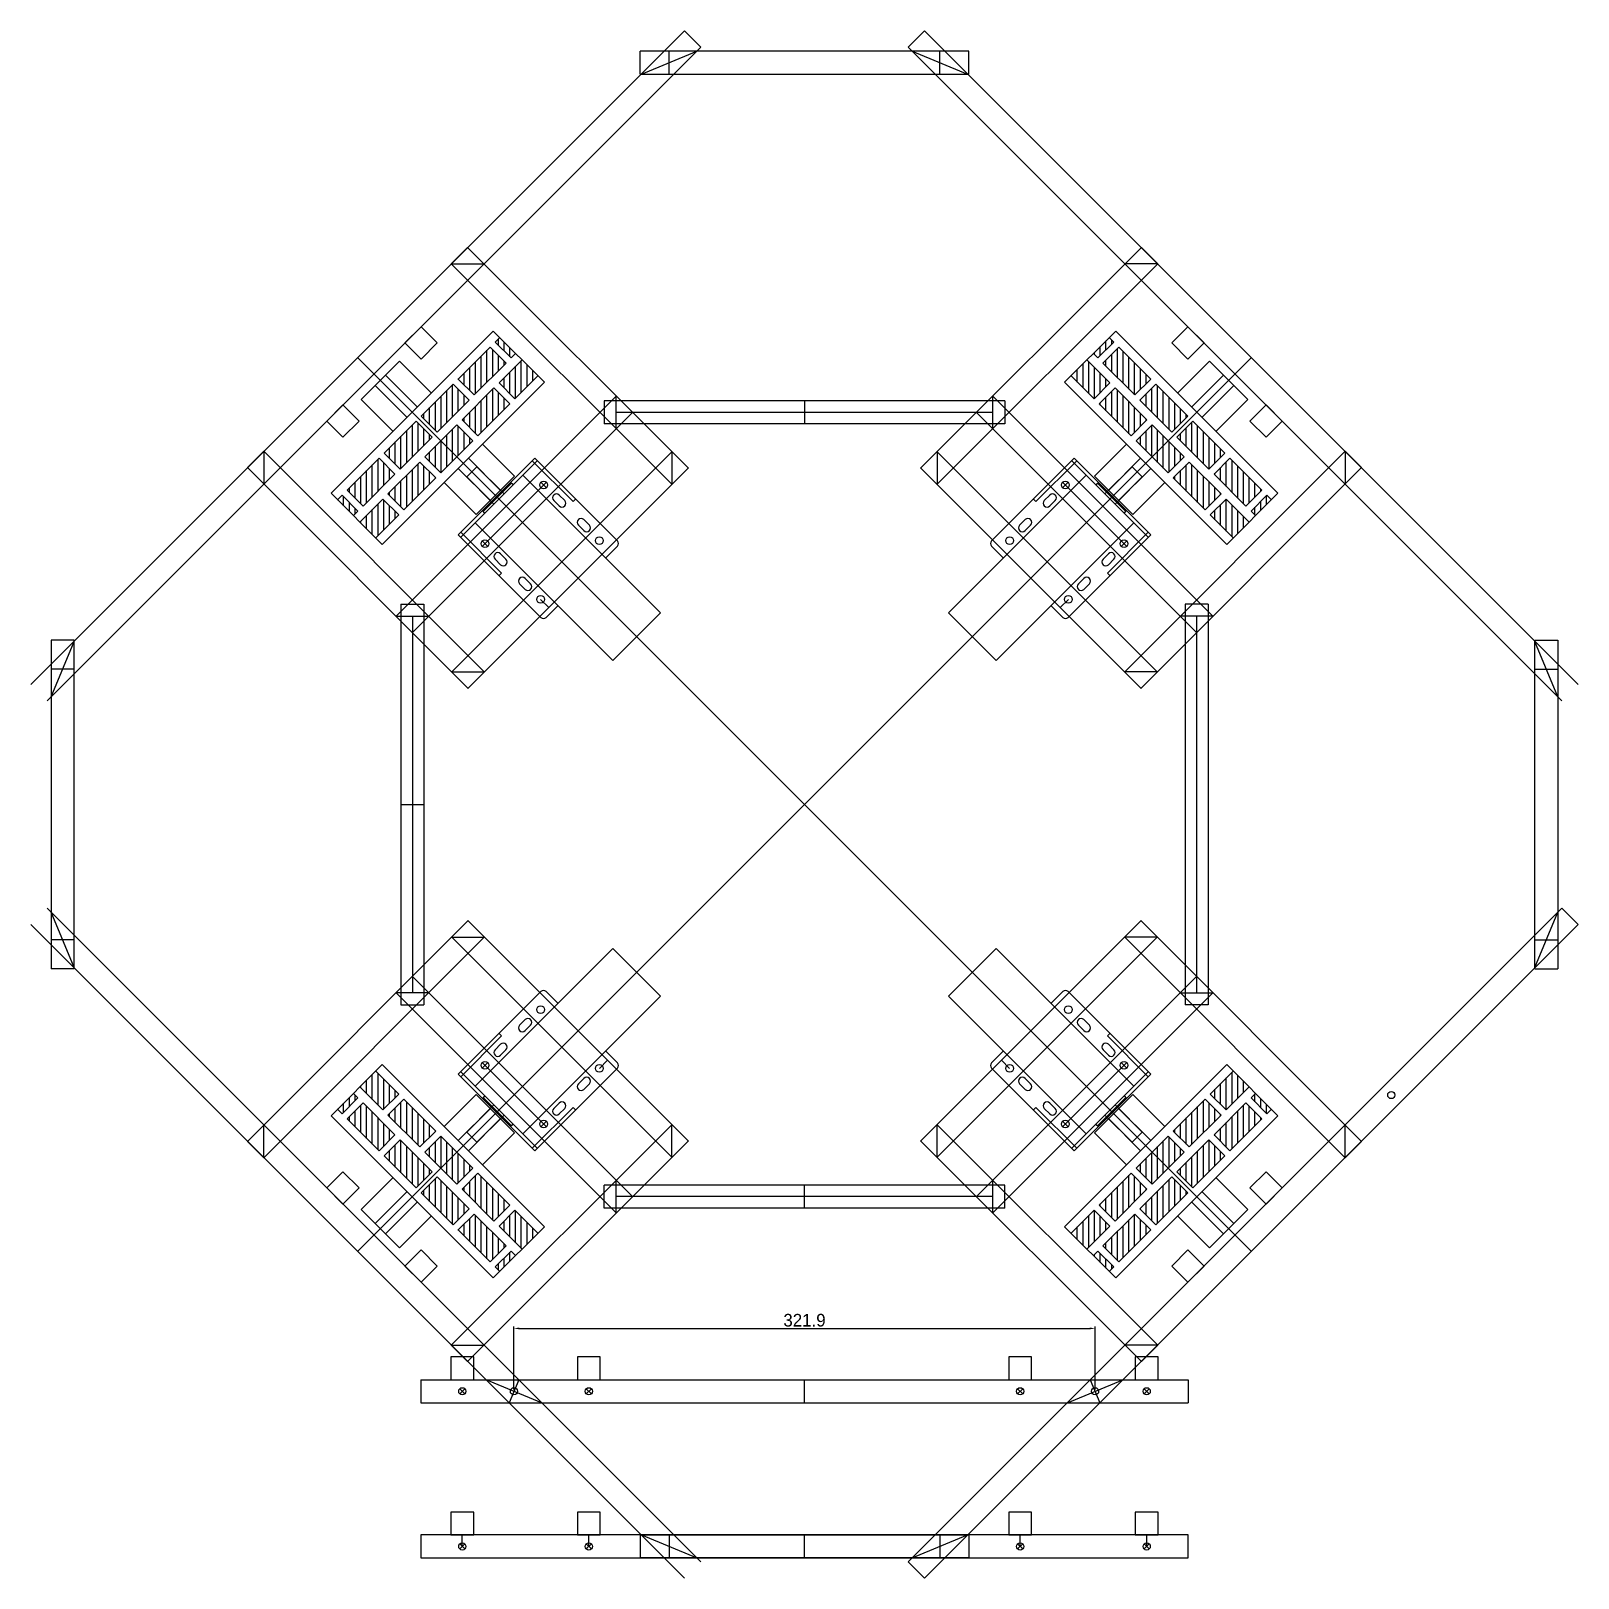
# Model space of a CAD drawing. Header units: millimetres. Extents: x -15418 to 43885, y -27590 to 23052.
# Drawn here: x 27654 to 28511, y -4557 to -3700 of the extents above; entities that cross this region are included whole.
import ezdxf

# ---------------------------------------------------------------- set-up
doc = ezdxf.new("R2010")
doc.units = ezdxf.units.MM
doc.header["$LTSCALE"] = 0.5
doc.layers.get('0').update_dxf_attribs({"lineweight": 5})
doc.layers.get('Defpoints').update_dxf_attribs({"color": 4})
for name, color, linetype in [('Layer1', 1, 'Continuous'), ('Layer2', 2, 'Continuous'), ('Layer3', 9, 'Continuous'), ('Layer4', 6, 'Continuous')]:
    doc.layers.add(name, color=color, linetype=linetype)
doc.dimstyles.new('ISO-25', dxfattribs={"dimtxt": 7, "dimasz": 3, "dimexe": 1, "dimexo": 1, "dimgap": 1, "dimtad": 1, "dimtoh": 1, "dimdec": 3, "dimdsep": 46, "dimtxsty": 'Standard', "dimcen": 2.5, "dimadec": 0, "dimazin": 0, "dimtfac": 1, "dimtdec": 3, "dimtmove": 0, "dimatfit": 3, "dimfxl": 1, "dimarcsym": 1})
pattern_1 = [(90, (22619.863, -31879.8267), (-3.175, 2e-16), [])]

msp = doc.modelspace()

# ---------------------------------------------------------------- blocks, each defined once
blk = doc.blocks.new('*D121')
at = {"layer": 'Defpoints', "color": 0, "transparency": 16777216}
for p in [(28243.1, -4418.34), (27921.2, -4453.17), (28243.1, -4453.17)]:
    blk.add_point(p, dxfattribs=at)
at = {"layer": 'Layer1', "color": 0, "lineweight": -2, "transparency": 16777216}
for p, q in [((27921.2, -4452.17), (27921.2, -4417.34)), ((27924.2, -4418.34), (28240.1, -4418.34)), ((28243.1, -4452.17), (28243.1, -4417.34))]:
    blk.add_line(p, q, dxfattribs=at)
at = {"layer": 'Layer1', "color": 0, "transparency": 16777216}
for points in [[(27924.2, -4417.84), (27924.2, -4418.84), (27921.2, -4418.34)], [(28240.1, -4417.84), (28240.1, -4418.84), (28243.1, -4418.34)]]:
    blk.add_solid(points, dxfattribs=at)
at = {"layer": 'Layer1', "color": 0, "transparency": 16777216, "insert": (28082.15, -4413.84), "char_height": 7, "attachment_point": 5}
blk.add_mtext('321.9', dxfattribs=at)

# ---------------------------------------------------------------- dimensions: what is measured, and where the dimension line sits
at = {"layer": 'Layer1', "transparency": 33554661}
dim = msp.add_linear_dim(base=(28243.1021, -4418.3374), p1=(27921.2021, -4453.1662), p2=(28243.1021, -4453.1662), dimstyle='ISO-25', dxfattribs=at)
dim.commit()
dim.dimension.update_dxf_attribs({"geometry": '*D121', "text_midpoint": (28082.1521, -4413.8374)})

# ---------------------------------------------------------------- hatches: boundary and pattern name
at = {"layer": 'Layer3', "transparency": 33554661}
h = msp.add_hatch(dxfattribs=at)
h.set_pattern_fill('ANSI31', color=256, angle=45)
h.set_pattern_definition(pattern_1)
h.paths.add_polyline_path([(27857.4335, -3967.7499), (27844.7056, -3980.4778), (27835.8668, -3971.639), (27848.5947, -3958.9111)])
h.paths.add_polyline_path([(27877.9396, -3947.2438), (27860.262, -3964.9215), (27851.4231, -3956.0826), (27869.1008, -3938.405)])
h.paths.add_polyline_path([(27855.3122, -3945.1225), (27837.6345, -3962.8001), (27828.7957, -3953.9613), (27846.4734, -3936.2836)])
h.paths.add_polyline_path([(27875.8183, -3924.6164), (27858.1406, -3942.294), (27849.3018, -3933.4552), (27866.9795, -3915.7775)])
h.paths.add_polyline_path([(27898.4457, -3926.7377), (27880.7681, -3944.4154), (27871.9292, -3935.5765), (27889.6069, -3917.8989)])
h.paths.add_polyline_path([(27896.3244, -3904.1103), (27878.6467, -3921.7879), (27869.8079, -3912.9491), (27887.4856, -3895.2714)])
h.paths.add_polyline_path([(27918.9518, -3906.2316), (27901.2742, -3923.9093), (27892.4353, -3915.0704), (27910.113, -3897.3928)])
h.paths.add_polyline_path([(27916.8305, -3883.6042), (27899.1528, -3901.2819), (27890.314, -3892.443), (27907.9917, -3874.7653)])
h.paths.add_polyline_path([(27934.5082, -3890.6752), (27921.7803, -3903.4032), (27912.9414, -3894.5643), (27925.6693, -3881.8364)])
h.paths.add_polyline_path([(27922.1338, -3878.3009), (27919.6589, -3880.7758), (27910.8201, -3871.9369), (27913.295, -3869.462)])
h.paths.add_polyline_path([(27834.8061, -3965.6286), (27832.3312, -3968.1034), (27823.4924, -3959.2646), (27825.9673, -3956.7897)])
h = msp.add_hatch(dxfattribs=at)
h.set_pattern_fill('ANSI31', color=256, angle=45)
h.set_pattern_definition(pattern_1)
h.paths.add_polyline_path([(28306.8706, -3967.7499), (28319.5985, -3980.4778), (28328.4374, -3971.639), (28315.7094, -3958.9111)])
h.paths.add_polyline_path([(28286.3645, -3947.2438), (28304.0422, -3964.9215), (28312.881, -3956.0826), (28295.2033, -3938.405)])
h.paths.add_polyline_path([(28308.9919, -3945.1225), (28326.6696, -3962.8001), (28335.5084, -3953.9613), (28317.8308, -3936.2836)])
h.paths.add_polyline_path([(28288.4858, -3924.6164), (28306.1635, -3942.294), (28315.0023, -3933.4552), (28297.3247, -3915.7775)])
h.paths.add_polyline_path([(28265.8584, -3926.7377), (28283.5361, -3944.4154), (28292.3749, -3935.5765), (28274.6972, -3917.8989)])
h.paths.add_polyline_path([(28267.9797, -3904.1103), (28285.6574, -3921.7879), (28294.4962, -3912.9491), (28276.8186, -3895.2714)])
h.paths.add_polyline_path([(28245.3523, -3906.2316), (28263.03, -3923.9093), (28271.8688, -3915.0704), (28254.1911, -3897.3928)])
h.paths.add_polyline_path([(28247.4736, -3883.6042), (28265.1513, -3901.2819), (28273.9901, -3892.443), (28256.3125, -3874.7653)])
h.paths.add_polyline_path([(28229.796, -3890.6752), (28242.5239, -3903.4032), (28251.3627, -3894.5643), (28238.6348, -3881.8364)])
h.paths.add_polyline_path([(28242.1703, -3878.3009), (28244.6452, -3880.7758), (28253.484, -3871.9369), (28251.0092, -3869.462)])
h.paths.add_polyline_path([(28329.498, -3965.6286), (28331.9729, -3968.1034), (28340.8117, -3959.2646), (28338.3369, -3956.7897)])
h = msp.add_hatch(dxfattribs=at)
h.set_pattern_fill('ANSI31', color=256, angle=45)
h.set_pattern_definition(pattern_1)
h.paths.add_polyline_path([(27921.7803, -4352.8402), (27934.5082, -4365.5682), (27925.6693, -4374.407), (27912.9414, -4361.6791)])
h.paths.add_polyline_path([(27901.2742, -4332.3341), (27918.9518, -4350.0118), (27910.113, -4358.8506), (27892.4353, -4341.173)])
h.paths.add_polyline_path([(27899.1528, -4354.9616), (27916.8305, -4372.6392), (27907.9917, -4381.4781), (27890.314, -4363.8004)])
h.paths.add_polyline_path([(27878.6467, -4334.4555), (27896.3244, -4352.1331), (27887.4856, -4360.972), (27869.8079, -4343.2943)])
h.paths.add_polyline_path([(27880.7681, -4311.828), (27898.4457, -4329.5057), (27889.6069, -4338.3446), (27871.9292, -4320.6669)])
h.paths.add_polyline_path([(27858.1406, -4313.9494), (27875.8183, -4331.627), (27866.9795, -4340.4659), (27849.3018, -4322.7882)])
h.paths.add_polyline_path([(27860.262, -4291.322), (27877.9396, -4308.9996), (27869.1008, -4317.8385), (27851.4231, -4300.1608)])
h.paths.add_polyline_path([(27837.6345, -4293.4433), (27855.3122, -4311.1209), (27846.4734, -4319.9598), (27828.7957, -4302.2821)])
h.paths.add_polyline_path([(27844.7056, -4275.7656), (27857.4335, -4288.4935), (27848.5947, -4297.3324), (27835.8668, -4284.6044)])
h.paths.add_polyline_path([(27832.3312, -4288.14), (27834.8061, -4290.6148), (27825.9673, -4299.4537), (27823.4924, -4296.9788)])
h.paths.add_polyline_path([(27919.6589, -4375.4677), (27922.1338, -4377.9425), (27913.295, -4386.7814), (27910.8201, -4384.3065)])
h = msp.add_hatch(dxfattribs=at)
h.set_pattern_fill('ANSI31', color=256, angle=45)
h.set_pattern_definition(pattern_1)
h.paths.add_polyline_path([(28242.5239, -4352.8402), (28229.796, -4365.5682), (28238.6348, -4374.407), (28251.3627, -4361.6791)])
h.paths.add_polyline_path([(28263.03, -4332.3341), (28245.3523, -4350.0118), (28254.1911, -4358.8506), (28271.8688, -4341.173)])
h.paths.add_polyline_path([(28265.1513, -4354.9616), (28247.4736, -4372.6392), (28256.3125, -4381.4781), (28273.9901, -4363.8004)])
h.paths.add_polyline_path([(28285.6574, -4334.4555), (28267.9797, -4352.1331), (28276.8186, -4360.972), (28294.4962, -4343.2943)])
h.paths.add_polyline_path([(28283.5361, -4311.828), (28265.8584, -4329.5057), (28274.6972, -4338.3446), (28292.3749, -4320.6669)])
h.paths.add_polyline_path([(28306.1635, -4313.9494), (28288.4858, -4331.627), (28297.3247, -4340.4659), (28315.0023, -4322.7882)])
h.paths.add_polyline_path([(28304.0422, -4291.322), (28286.3645, -4308.9996), (28295.2033, -4317.8385), (28312.881, -4300.1608)])
h.paths.add_polyline_path([(28326.6696, -4293.4433), (28308.9919, -4311.1209), (28317.8308, -4319.9598), (28335.5084, -4302.2821)])
h.paths.add_polyline_path([(28319.5985, -4275.7656), (28306.8706, -4288.4935), (28315.7094, -4297.3324), (28328.4374, -4284.6044)])
h.paths.add_polyline_path([(28331.9729, -4288.14), (28329.498, -4290.6148), (28338.3369, -4299.4537), (28340.8117, -4296.9788)])
h.paths.add_polyline_path([(28244.6452, -4375.4677), (28242.1703, -4377.9425), (28251.0092, -4386.7814), (28253.484, -4384.3065)])

# ---------------------------------------------------------------- linework, layer by layer
at = {"transparency": 33554661}
for p, q in [((27909.7594, -3865.9265), (27819.9569, -3955.7291)), ((27938.0437, -3894.2108), (27909.7594, -3865.9265)), ((28226.2604, -3894.2108), (28254.5447, -3865.9265)), ((28254.5447, -3865.9265), (28344.3473, -3955.7291)), ((27836.5739, -3903.7567), (27857.7871, -3882.5435)), ((27875.4648, -3900.2212), (27857.7871, -3882.5435)), ((28288.8394, -3900.2212), (28306.5171, -3882.5435)), ((28327.7303, -3903.7567), (28306.5171, -3882.5435)), ((27848.2411, -3984.0133), (27938.0437, -3894.2108)), ((28316.063, -3984.0133), (28226.2604, -3894.2108)), ((27854.2516, -3921.4344), (27836.5739, -3903.7567)), ((28310.0526, -3921.4344), (28327.7303, -3903.7567)), ((27903.749, -3928.5055), (27921.4267, -3946.1831)), ((28260.5551, -3928.5055), (28242.8774, -3946.1831)), ((27893.1424, -3939.1121), (27910.8201, -3956.7897)), ((28271.1617, -3939.1121), (28253.484, -3956.7897)), ((27882.5358, -3949.7187), (27900.2135, -3967.3963)), ((27921.4267, -3946.1831), (27900.2135, -3967.3963)), ((28242.8774, -3946.1831), (28264.0906, -3967.3963)), ((28281.7683, -3949.7187), (28264.0906, -3967.3963)), ((27819.9569, -3955.7291), (27848.2411, -3984.0133)), ((28344.3473, -3955.7291), (28316.063, -3984.0133)), ((27848.2411, -4272.2301), (27819.9569, -4300.5143)), ((27938.0437, -4362.0326), (27848.2411, -4272.2301)), ((28226.2604, -4362.0326), (28316.063, -4272.2301)), ((28316.063, -4272.2301), (28344.3473, -4300.5143)), ((27882.5358, -4306.5247), (27900.2135, -4288.8471)), ((27900.2135, -4288.8471), (27921.4267, -4310.0603)), ((28264.0906, -4288.8471), (28242.8774, -4310.0603)), ((28281.7683, -4306.5247), (28264.0906, -4288.8471)), ((27819.9569, -4300.5143), (27909.7594, -4390.3169)), ((27893.1424, -4317.1313), (27910.8201, -4299.4537)), ((28271.1617, -4317.1313), (28253.484, -4299.4537)), ((28344.3473, -4300.5143), (28254.5447, -4390.3169)), ((27903.749, -4327.7379), (27921.4267, -4310.0603)), ((28260.5551, -4327.7379), (28242.8774, -4310.0603)), ((27854.2516, -4334.809), (27836.5739, -4352.4867)), ((28310.0526, -4334.809), (28327.7303, -4352.4867)), ((27857.7871, -4373.6999), (27836.5739, -4352.4867)), ((28306.5171, -4373.6999), (28327.7303, -4352.4867)), ((27875.4648, -4356.0222), (27857.7871, -4373.6999)), ((27909.7594, -4390.3169), (27938.0437, -4362.0326)), ((28254.5447, -4390.3169), (28226.2604, -4362.0326)), ((28288.8394, -4356.0222), (28306.5171, -4373.6999))]:
    msp.add_line(p, q, dxfattribs=at)
at = {"layer": 'Defpoints', "transparency": 33554661}
for p, q in [((27932.7404, -3936.2836), (27890.314, -3978.71)), ((27934.1546, -3937.6978), (27891.7282, -3980.1243)), ((27932.7404, -3936.2836), (27931.3262, -3937.6978)), ((27931.3262, -3937.6978), (27953.9536, -3960.3253)), ((27932.7404, -3936.2836), (27978.4973, -3982.0405)), ((28231.5637, -3936.2836), (28185.8069, -3982.0405)), ((28232.9779, -3937.6978), (28210.3505, -3960.3253)), ((28230.1495, -3937.6978), (28272.5759, -3980.1243)), ((28231.5637, -3936.2836), (28273.9901, -3978.71)), ((28231.5637, -3936.2836), (28232.9779, -3937.6978)), ((27920.7196, -3951.1329), (27919.3054, -3949.7187)), ((28243.5845, -3951.1329), (28244.9988, -3949.7187)), ((27910.8201, -3956.7897), (27911.5272, -3957.4968)), ((27946.2815, -3956.6837), (27949.3221, -3959.7242)), ((27953.9536, -3960.3253), (27955.3678, -3958.9111)), ((28210.3505, -3960.3253), (28208.9363, -3958.9111)), ((28218.0226, -3956.6837), (28214.9821, -3959.7242)), ((28253.484, -3956.7897), (28252.7769, -3957.4968)), ((27905.1632, -3966.6892), (27903.749, -3965.275)), ((27943.2409, -3959.7242), (27946.2815, -3962.7648)), ((28221.0632, -3959.7242), (28218.0226, -3962.7648)), ((28259.1409, -3966.6892), (28260.5551, -3965.275)), ((27956.8881, -3973.3714), (27959.9287, -3976.4119)), ((27959.9287, -3970.3308), (27962.9692, -3973.3714)), ((28204.3755, -3970.3308), (28201.3349, -3973.3714)), ((28207.416, -3973.3714), (28204.3755, -3976.4119)), ((27890.314, -3978.71), (27891.7282, -3977.2958)), ((27936.0709, -4024.4669), (27890.314, -3978.71)), ((27891.7282, -3977.2958), (27914.3556, -3999.9232)), ((27978.4973, -3985.0811), (27971.9919, -3991.5865)), ((28185.8069, -3985.0811), (28192.3122, -3991.5865)), ((28228.2333, -4024.4669), (28273.9901, -3978.71)), ((28272.5759, -3977.2958), (28249.9485, -3999.9232)), ((28273.9901, -3978.71), (28272.5759, -3977.2958)), ((27910.714, -3992.2511), (27913.7546, -3995.2917)), ((27913.7546, -3989.2106), (27916.7951, -3992.2511)), ((28250.5495, -3989.2106), (28247.509, -3992.2511)), ((28253.5901, -3992.2511), (28250.5495, -3995.2917)), ((27914.3556, -3999.9232), (27912.9414, -4001.3375)), ((28249.9485, -3999.9232), (28251.3627, -4001.3375)), ((27924.3612, -4005.8983), (27927.4017, -4008.9389)), ((27927.4017, -4002.8577), (27930.4423, -4005.8983)), ((28236.9024, -4002.8577), (28233.8618, -4005.8983)), ((28239.9429, -4005.8983), (28236.9024, -4008.9389)), ((27945.6168, -4017.9615), (27939.1114, -4024.4669)), ((28218.6873, -4017.9615), (28225.1927, -4024.4669)), ((27890.314, -4277.5334), (27936.0709, -4231.7765)), ((27939.1114, -4231.7765), (27945.6168, -4238.2819)), ((28225.1927, -4231.7765), (28218.6873, -4238.2819)), ((28273.9901, -4277.5334), (28228.2333, -4231.7765)), ((27924.3612, -4250.3451), (27927.4017, -4247.3046)), ((27927.4017, -4253.3857), (27930.4423, -4250.3451)), ((28236.9024, -4253.3857), (28233.8618, -4250.3451)), ((28239.9429, -4250.3451), (28236.9024, -4247.3046)), ((27891.7282, -4278.9476), (27914.3556, -4256.3202)), ((27914.3556, -4256.3202), (27912.9414, -4254.906)), ((28249.9485, -4256.3202), (28251.3627, -4254.906)), ((28272.5759, -4278.9476), (28249.9485, -4256.3202)), ((27910.714, -4263.9923), (27913.7546, -4260.9517)), ((27913.7546, -4267.0328), (27916.7951, -4263.9923)), ((27971.9919, -4264.657), (27978.4973, -4271.1623)), ((28192.3122, -4264.657), (28185.8069, -4271.1623)), ((28250.5495, -4267.0328), (28247.509, -4263.9923)), ((28253.5901, -4263.9923), (28250.5495, -4260.9517)), ((27891.7282, -4276.1192), (27934.1546, -4318.5456)), ((27978.4973, -4274.2029), (27932.7404, -4319.9598)), ((28185.8069, -4274.2029), (28231.5637, -4319.9598)), ((28272.5759, -4276.1192), (28230.1495, -4318.5456)), ((27890.314, -4277.5334), (27932.7404, -4319.9598)), ((27890.314, -4277.5334), (27891.7282, -4278.9476)), ((27956.8881, -4282.872), (27959.9287, -4279.8315)), ((27959.9287, -4285.9126), (27962.9692, -4282.872)), ((28204.3755, -4285.9126), (28201.3349, -4282.872)), ((28207.416, -4282.872), (28204.3755, -4279.8315)), ((28273.9901, -4277.5334), (28231.5637, -4319.9598)), ((28273.9901, -4277.5334), (28272.5759, -4278.9476)), ((27905.1632, -4289.5542), (27903.749, -4290.9684)), ((27943.2409, -4296.5192), (27946.2815, -4293.4786)), ((28221.0632, -4296.5192), (28218.0226, -4293.4786)), ((28259.1409, -4289.5542), (28260.5551, -4290.9684)), ((27910.8201, -4299.4537), (27911.5272, -4298.7466)), ((27931.3262, -4318.5456), (27953.9536, -4295.9181)), ((27946.2815, -4299.5597), (27949.3221, -4296.5192)), ((27953.9536, -4295.9181), (27955.3678, -4297.3324)), ((28210.3505, -4295.9181), (28208.9363, -4297.3324)), ((28232.9779, -4318.5456), (28210.3505, -4295.9181)), ((28218.0226, -4299.5597), (28214.9821, -4296.5192)), ((28253.484, -4299.4537), (28252.7769, -4298.7466)), ((27920.7196, -4305.1105), (27919.3054, -4306.5247)), ((28243.5845, -4305.1105), (28244.9988, -4306.5247)), ((27932.7404, -4319.9598), (27931.3262, -4318.5456)), ((28231.5637, -4319.9598), (28232.9779, -4318.5456))]:
    msp.add_line(p, q, dxfattribs=at)
for centre in [(27937.6902, -3951.1329), (28226.614, -3951.1329), (27905.1632, -3983.6598), (27968.52, -3981.9627), (28195.7841, -3981.9627), (28259.1409, -3983.6598), (27935.9931, -4014.4896), (28228.311, -4014.4896), (27935.9931, -4241.7538), (28228.311, -4241.7538), (27905.1632, -4272.5836), (27968.52, -4274.2807), (28195.7841, -4274.2807), (28259.1409, -4272.5836), (27937.6902, -4305.1105), (28226.614, -4305.1105)]:
    msp.add_circle(centre, 2.15, dxfattribs=at)
for centre, start, end in [((27944.7612, -3958.2039), 45, 225), ((28219.5429, -3958.2039), 315, 135), ((27947.8018, -3961.2445), 225, 45), ((28216.5024, -3961.2445), 135, 315), ((27958.4084, -3971.8511), 45, 225), ((27961.4489, -3974.8917), 225, 45), ((28202.8552, -3974.8917), 135, 315), ((28205.8958, -3971.8511), 315, 135), ((27976.977, -3983.5608), 315, 45), ((28187.3271, -3983.5608), 135, 225), ((27912.2343, -3990.7309), 45, 225), ((27915.2749, -3993.7714), 225, 45), ((28249.0293, -3993.7714), 135, 315), ((28252.0698, -3990.7309), 315, 135), ((27925.8815, -4004.378), 45, 225), ((28238.4227, -4004.378), 315, 135), ((27928.922, -4007.4186), 225, 45), ((28235.3821, -4007.4186), 135, 315), ((27937.5912, -4022.9466), 225, 315), ((28226.713, -4022.9466), 225, 315), ((27937.5912, -4233.2968), 45, 135), ((28226.713, -4233.2968), 45, 135), ((27925.8815, -4251.8654), 135, 315), ((27928.922, -4248.8248), 315, 135), ((28235.3821, -4248.8248), 45, 225), ((28238.4227, -4251.8654), 225, 45), ((27912.2343, -4265.5126), 135, 315), ((27915.2749, -4262.472), 315, 135), ((28249.0293, -4262.472), 45, 225), ((28252.0698, -4265.5126), 225, 45), ((27976.977, -4272.6826), 315, 45), ((28187.3271, -4272.6826), 135, 225), ((27958.4084, -4284.3923), 135, 315), ((27961.4489, -4281.3517), 315, 135), ((28202.8552, -4281.3517), 45, 225), ((28205.8958, -4284.3923), 225, 45), ((27947.8018, -4294.9989), 315, 135), ((28216.5024, -4294.9989), 45, 225), ((27944.7612, -4298.0395), 135, 315), ((28219.5429, -4298.0395), 225, 45)]:
    msp.add_arc(centre, 2.15, start, end, dxfattribs=at)
at = {"layer": 'Layer1', "transparency": 33554661}
for p, q in [((27653.6454, -4061.6537), (28015.684, -3699.615)), ((28015.684, -3699.615), (28024.6643, -3708.5953)), ((28139.6399, -3708.5953), (28148.6201, -3699.615)), ((28148.6201, -3699.615), (28510.6588, -4061.6537)), ((27662.6256, -4070.6339), (28024.6643, -3708.5953)), ((28173.1521, -3710.7772), (27991.1521, -3710.7772)), ((27991.1521, -3723.4772), (27991.1521, -3710.7772)), ((27991.8218, -3723.4772), (28022.4823, -3710.7772)), ((28007.1521, -3723.4772), (28007.1521, -3710.7772)), ((28139.6399, -3708.5953), (28501.6785, -4070.6339)), ((28141.8218, -3710.7772), (28172.4823, -3723.4772)), ((28157.1521, -3723.4772), (28157.1521, -3710.7772)), ((28173.1521, -3723.4772), (28173.1521, -3710.7772)), ((27991.1521, -3723.4772), (28173.1521, -3723.4772)), ((27895.4936, -3819.558), (27886.5133, -3828.5382)), ((28017.823, -3941.8875), (27895.4936, -3819.558)), ((28146.4811, -3941.8875), (28268.8106, -3819.558)), ((28268.8106, -3819.558), (28277.7908, -3828.5382)), ((28008.8428, -3950.8677), (27886.5133, -3828.5382)), ((27886.637, -3828.662), (27904.5976, -3828.662)), ((28155.4614, -3950.8677), (28277.7908, -3828.5382)), ((28277.6671, -3828.662), (28259.7066, -3828.662)), ((27860.7867, -3872.4728), (27869.767, -3863.4926)), ((27869.767, -3863.4926), (27878.7472, -3872.4728)), ((28294.5372, -3863.4926), (28285.5569, -3872.4728)), ((28303.5174, -3872.4728), (28294.5372, -3863.4926)), ((27869.767, -3881.4531), (27860.7867, -3872.4728)), ((27878.7472, -3872.4728), (27869.767, -3881.4531)), ((28285.5569, -3872.4728), (28294.5372, -3881.4531)), ((28294.5372, -3881.4531), (28303.5174, -3872.4728)), ((27834.6647, -4375.6091), (28329.6394, -3880.6343)), ((27834.6647, -3880.6343), (28329.6394, -4375.6091)), ((27817.5229, -3915.7366), (27826.5032, -3906.7564)), ((27835.4834, -3915.7366), (27826.5032, -3906.7564)), ((27855.7718, -4024.0709), (27978.1013, -3901.7415)), ((28193.1521, -3904.5839), (27971.1521, -3904.5839)), ((27971.1521, -3904.5839), (27971.1521, -3917.2839)), ((27977.8892, -3919.9141), (27977.8892, -3901.9536)), ((28082.1521, -3904.5839), (28082.1521, -3917.2839)), ((28308.5323, -4024.0709), (28186.2028, -3901.7415)), ((28186.415, -3919.9141), (28186.415, -3901.9536)), ((28193.1521, -3904.5839), (28193.1521, -3917.2839)), ((28328.8207, -3915.7366), (28337.801, -3906.7564)), ((28346.7812, -3915.7366), (28337.801, -3906.7564)), ((27817.5229, -3915.7366), (27826.5032, -3924.7169)), ((27826.5032, -3924.7169), (27835.4834, -3915.7366)), ((27864.7521, -4033.0512), (27987.0816, -3910.7217)), ((28186.415, -3910.9339), (27977.8892, -3910.9339)), ((28299.552, -4033.0512), (28177.2226, -3910.7217)), ((28337.801, -3924.7169), (28328.8207, -3915.7366)), ((28346.7812, -3915.7366), (28337.801, -3924.7169)), ((28193.1521, -3917.2839), (27971.1521, -3917.2839)), ((27773.5883, -3941.4632), (27782.5686, -3932.4829)), ((27782.5686, -3932.4829), (27904.8981, -4054.8124)), ((27782.6923, -3932.6067), (27782.6923, -3950.5672)), ((27886.6017, -4054.9008), (28008.9312, -3932.5713)), ((28008.719, -3932.7835), (28008.719, -3950.744)), ((28277.7024, -4054.9008), (28155.373, -3932.5713)), ((28155.5851, -3932.7835), (28155.5851, -3950.744)), ((28381.7355, -3932.4829), (28259.4061, -4054.8124)), ((28381.6118, -3932.6067), (28381.6118, -3950.5672)), ((28390.7158, -3941.4632), (28381.7355, -3932.4829)), ((27773.5883, -3941.4632), (27895.9178, -4063.7927)), ((27895.0516, -3946.6781), (27900.7085, -3941.0213)), ((27895.5819, -4063.8811), (28017.9114, -3941.5516)), ((27900.7085, -3941.0213), (27914.8506, -3955.1634)), ((28268.7222, -4063.8811), (28146.3927, -3941.5516)), ((28263.5957, -3941.0213), (28249.4535, -3955.1634)), ((28269.2525, -3946.6781), (28263.5957, -3941.0213)), ((28390.7158, -3941.4632), (28268.3863, -4063.7927)), ((27909.1938, -3960.8202), (27895.0516, -3946.6781)), ((27899.7539, -3972.0986), (27926.129, -3945.7235)), ((27904.244, -3965.77), (27919.8004, -3950.2136)), ((27920.7196, -3951.1329), (27919.8004, -3950.2136)), ((27926.129, -3945.7235), (28002.3551, -4021.9496)), ((27936.1699, -3952.6532), (27939.2104, -3949.6126)), ((27939.2104, -3952.6532), (27936.1699, -3949.6126)), ((28238.1752, -3945.7235), (28161.9491, -4021.9496)), ((28228.1343, -3952.6532), (28225.0937, -3949.6126)), ((28225.0937, -3952.6532), (28228.1343, -3949.6126)), ((28264.5503, -3972.0986), (28238.1752, -3945.7235)), ((28243.5845, -3951.1329), (28244.5038, -3950.2136)), ((28260.0601, -3965.77), (28244.5038, -3950.2136)), ((28255.1104, -3960.8202), (28269.2525, -3946.6781)), ((27905.1632, -3983.6598), (27937.6902, -3951.1329)), ((27912.9414, -3958.9111), (27912.0222, -3957.9918)), ((27915.7698, -3956.0826), (27914.8506, -3955.1634)), ((28259.1409, -3983.6598), (28226.614, -3951.1329)), ((28248.5343, -3956.0826), (28249.4535, -3955.1634)), ((28251.3627, -3958.9111), (28252.282, -3957.9918)), ((27905.1632, -3966.6892), (27904.244, -3965.77)), ((27910.113, -3961.7395), (27909.1938, -3960.8202)), ((27925.9168, -3971.8865), (27916.9366, -3962.9062)), ((28238.3873, -3971.8865), (28247.3676, -3962.9062)), ((28254.1911, -3961.7395), (28255.1104, -3960.8202)), ((28259.1409, -3966.6892), (28260.0601, -3965.77)), ((27899.7539, -3972.0986), (27975.98, -4048.3247)), ((28264.5503, -3972.0986), (28188.3242, -4048.3247)), ((27906.6835, -3985.1801), (27903.643, -3982.1395)), ((27903.643, -3985.1801), (27906.6835, -3982.1395)), ((28257.6206, -3985.1801), (28260.6612, -3982.1395)), ((28260.6612, -3985.1801), (28257.6206, -3982.1395)), ((27858.6142, -4017.1217), (27858.6142, -4239.1217)), ((27858.6142, -4017.1217), (27871.3142, -4017.1217)), ((27871.3142, -4017.1217), (27871.3142, -4239.1217)), ((28292.9899, -4017.1217), (28292.9899, -4239.1217)), ((28305.6899, -4017.1217), (28292.9899, -4017.1217)), ((28305.6899, -4017.1217), (28305.6899, -4239.1217)), ((27855.984, -4023.8588), (27873.9445, -4023.8588)), ((27864.9642, -4023.8588), (27864.9642, -4232.3846)), ((27975.98, -4048.3247), (28002.3551, -4021.9496)), ((28188.3242, -4048.3247), (28161.9491, -4021.9496)), ((28308.3202, -4023.8588), (28290.3597, -4023.8588)), ((28299.3399, -4023.8588), (28299.3399, -4232.3846)), ((27677.5076, -4037.1217), (27664.8076, -4037.1217)), ((27664.8076, -4037.1217), (27664.8076, -4219.1217)), ((27664.8076, -4068.452), (27677.5076, -4037.7914)), ((27677.5076, -4219.1217), (27677.5076, -4037.1217)), ((28486.7966, -4219.1217), (28486.7966, -4037.1217)), ((28486.7966, -4037.1217), (28499.4966, -4037.1217)), ((28499.4966, -4068.452), (28486.7966, -4037.7914)), ((28499.4966, -4037.1217), (28499.4966, -4219.1217)), ((27677.5076, -4053.1217), (27664.8076, -4053.1217)), ((28486.7966, -4053.1217), (28499.4966, -4053.1217)), ((27886.8138, -4054.6887), (27904.7743, -4054.6887)), ((28277.4903, -4054.6887), (28259.5298, -4054.6887)), ((27858.6142, -4128.1217), (27871.3142, -4128.1217)), ((28024.6643, -4547.6482), (27662.6256, -4185.6095)), ((27677.5076, -4218.452), (27664.8076, -4187.7914)), ((28501.6785, -4185.6095), (28139.6399, -4547.6482)), ((28486.7966, -4218.452), (28499.4966, -4187.7914)), ((28501.6785, -4185.6095), (28510.6588, -4194.5897)), ((28015.684, -4556.6284), (27653.6454, -4194.5897)), ((27895.9178, -4192.4507), (27773.5883, -4314.7802)), ((28017.9114, -4314.6918), (27895.5819, -4192.3624)), ((28146.3927, -4314.6918), (28268.7222, -4192.3624)), ((28510.6588, -4194.5897), (28148.6201, -4556.6284)), ((28268.3863, -4192.4507), (28390.7158, -4314.7802)), ((27677.5076, -4203.1217), (27664.8076, -4203.1217)), ((27904.8981, -4201.431), (27782.5686, -4323.7605)), ((28008.9312, -4323.6721), (27886.6017, -4201.3426)), ((27886.8138, -4201.5547), (27904.7743, -4201.5547)), ((27899.7539, -4284.1448), (27975.98, -4207.9187)), ((28002.3551, -4234.2938), (27975.98, -4207.9187)), ((28155.373, -4323.6721), (28277.7024, -4201.3426)), ((28161.9491, -4234.2938), (28188.3242, -4207.9187)), ((28264.5503, -4284.1448), (28188.3242, -4207.9187)), ((28259.4061, -4201.431), (28381.7355, -4323.7605)), ((28277.4903, -4201.5547), (28259.5298, -4201.5547)), ((28486.7966, -4203.1217), (28499.4966, -4203.1217)), ((27677.5076, -4219.1217), (27664.8076, -4219.1217)), ((27987.0816, -4345.5217), (27864.7521, -4223.1922)), ((28177.2226, -4345.5217), (28299.552, -4223.1922)), ((28486.7966, -4219.1217), (28499.4966, -4219.1217)), ((27978.1013, -4354.5019), (27855.7718, -4232.1725)), ((27873.9445, -4232.3846), (27855.984, -4232.3846)), ((28186.2028, -4354.5019), (28308.5323, -4232.1725)), ((28290.3597, -4232.3846), (28308.3202, -4232.3846)), ((27858.6142, -4239.1217), (27871.3142, -4239.1217)), ((27926.129, -4310.5199), (28002.3551, -4234.2938)), ((28238.1752, -4310.5199), (28161.9491, -4234.2938)), ((28305.6899, -4239.1217), (28292.9899, -4239.1217)), ((27906.6835, -4274.1039), (27903.643, -4271.0633)), ((27906.6835, -4271.0633), (27903.643, -4274.1039)), ((27937.6902, -4305.1105), (27905.1632, -4272.5836)), ((28226.614, -4305.1105), (28259.1409, -4272.5836)), ((28257.6206, -4274.1039), (28260.6612, -4271.0633)), ((28257.6206, -4271.0633), (28260.6612, -4274.1039)), ((27926.129, -4310.5199), (27899.7539, -4284.1448)), ((27925.9168, -4284.3569), (27916.9366, -4293.3372)), ((28238.1752, -4310.5199), (28264.5503, -4284.1448)), ((28238.3873, -4284.3569), (28247.3676, -4293.3372)), ((27905.1632, -4289.5542), (27904.244, -4290.4734)), ((27919.8004, -4306.0298), (27904.244, -4290.4734)), ((28244.5038, -4306.0298), (28260.0601, -4290.4734)), ((28259.1409, -4289.5542), (28260.0601, -4290.4734)), ((27895.0516, -4309.5653), (27909.1938, -4295.4232)), ((27914.8506, -4301.08), (27900.7085, -4315.2222)), ((27910.113, -4294.5039), (27909.1938, -4295.4232)), ((27912.9414, -4297.3324), (27912.0222, -4298.2516)), ((27915.7698, -4300.1608), (27914.8506, -4301.08)), ((28248.5343, -4300.1608), (28249.4535, -4301.08)), ((28249.4535, -4301.08), (28263.5957, -4315.2222)), ((28251.3627, -4297.3324), (28252.282, -4298.2516)), ((28254.1911, -4294.5039), (28255.1104, -4295.4232)), ((28269.2525, -4309.5653), (28255.1104, -4295.4232)), ((27782.6923, -4323.6367), (27782.6923, -4305.6762)), ((27886.5133, -4427.7052), (28008.8428, -4305.3757)), ((27900.7085, -4315.2222), (27895.0516, -4309.5653)), ((27920.7196, -4305.1105), (27919.8004, -4306.0298)), ((27939.2104, -4303.5903), (27936.1699, -4306.6308)), ((27939.2104, -4306.6308), (27936.1699, -4303.5903)), ((28008.719, -4323.46), (28008.719, -4305.4994)), ((28277.7908, -4427.7052), (28155.4614, -4305.3757)), ((28155.5851, -4323.46), (28155.5851, -4305.4994)), ((28225.0937, -4303.5903), (28228.1343, -4306.6308)), ((28225.0937, -4306.6308), (28228.1343, -4303.5903)), ((28243.5845, -4305.1105), (28244.5038, -4306.0298)), ((28263.5957, -4315.2222), (28269.2525, -4309.5653)), ((28381.6118, -4323.6367), (28381.6118, -4305.6762)), ((27773.5883, -4314.7802), (27782.5686, -4323.7605)), ((27895.4936, -4436.6854), (28017.823, -4314.356)), ((28268.8106, -4436.6854), (28146.4811, -4314.356)), ((28390.7158, -4314.7802), (28381.7355, -4323.7605)), ((27817.5229, -4340.5068), (27826.5032, -4331.5265)), ((27826.5032, -4331.5265), (27835.4834, -4340.5068)), ((27977.8892, -4354.2898), (27977.8892, -4336.3293)), ((28186.415, -4354.2898), (28186.415, -4336.3293)), ((28337.801, -4331.5265), (28328.8207, -4340.5068)), ((28346.7812, -4340.5068), (28337.801, -4331.5265)), ((27826.5032, -4349.487), (27817.5229, -4340.5068)), ((27835.4834, -4340.5068), (27826.5032, -4349.487)), ((28193.1521, -4338.9596), (27971.1521, -4338.9596)), ((27971.1521, -4351.6596), (27971.1521, -4338.9596)), ((28082.1521, -4351.6596), (28082.1521, -4338.9596)), ((28193.1521, -4351.6596), (28193.1521, -4338.9596)), ((28328.8207, -4340.5068), (28337.801, -4349.487)), ((28337.801, -4349.487), (28346.7812, -4340.5068)), ((28193.1521, -4351.6596), (27971.1521, -4351.6596)), ((28186.415, -4345.3096), (27977.8892, -4345.3096)), ((27869.767, -4374.7903), (27860.7867, -4383.7706)), ((27878.7472, -4383.7706), (27869.767, -4374.7903)), ((28285.5569, -4383.7706), (28294.5372, -4374.7903)), ((28294.5372, -4374.7903), (28303.5174, -4383.7706)), ((27869.767, -4392.7509), (27860.7867, -4383.7706)), ((27869.767, -4392.7509), (27878.7472, -4383.7706)), ((28294.5372, -4392.7509), (28285.5569, -4383.7706)), ((28294.5372, -4392.7509), (28303.5174, -4383.7706)), ((27895.4936, -4436.6854), (27886.5133, -4427.7052)), ((27886.637, -4427.5814), (27904.5976, -4427.5814)), ((28277.6671, -4427.5814), (28259.7066, -4427.5814)), ((28268.8106, -4436.6854), (28277.7908, -4427.7052)), ((27898.9521, -4434.1162), (27886.2521, -4434.1162)), ((27886.2521, -4434.1162), (27886.2521, -4446.8162)), ((27898.9521, -4446.8162), (27898.9521, -4434.1162)), ((27969.0521, -4434.1162), (27956.3521, -4434.1162)), ((27956.3521, -4434.1162), (27956.3521, -4446.8162)), ((27969.0521, -4446.8162), (27969.0521, -4434.1162)), ((28207.9521, -4434.1162), (28195.2521, -4434.1162)), ((28195.2521, -4434.1162), (28195.2521, -4446.8162)), ((28207.9521, -4446.8162), (28207.9521, -4434.1162)), ((28278.0521, -4434.1162), (28265.3521, -4434.1162)), ((28265.3521, -4434.1162), (28265.3521, -4446.8162)), ((28278.0521, -4446.8162), (28278.0521, -4434.1162)), ((27869.6521, -4446.8162), (28294.6521, -4446.8162)), ((27869.6521, -4446.8162), (27869.6521, -4459.5162)), ((27886.2521, -4446.8162), (27898.9521, -4446.8162)), ((27936.5323, -4459.5162), (27905.8718, -4446.8162)), ((27923.8323, -4446.8162), (27918.5718, -4459.5162)), ((27956.3521, -4446.8162), (27969.0521, -4446.8162)), ((28082.1521, -4459.5162), (28082.1521, -4446.8162)), ((28195.2521, -4446.8162), (28207.9521, -4446.8162)), ((28227.7718, -4459.5162), (28258.4323, -4446.8162)), ((28240.4718, -4446.8162), (28245.7323, -4459.5162)), ((28265.3521, -4446.8162), (28278.0521, -4446.8162)), ((28294.6521, -4446.8162), (28294.6521, -4459.5162)), ((27891.1879, -4451.752), (27894.0163, -4454.5804)), ((27891.1879, -4454.5804), (27894.0163, -4451.752)), ((27961.2879, -4451.752), (27964.1163, -4454.5804)), ((27961.2879, -4454.5804), (27964.1163, -4451.752)), ((28203.0163, -4451.752), (28200.1879, -4454.5804)), ((28203.0163, -4454.5804), (28200.1879, -4451.752)), ((28273.1163, -4451.752), (28270.2879, -4454.5804)), ((28273.1163, -4454.5804), (28270.2879, -4451.752)), ((27869.6521, -4459.5162), (28294.6521, -4459.5162)), ((27898.9521, -4520.0662), (27886.2521, -4520.0662)), ((27886.2521, -4520.0662), (27886.2521, -4532.7662)), ((27898.9521, -4532.7662), (27898.9521, -4520.0662)), ((27969.0521, -4520.0662), (27956.3521, -4520.0662)), ((27956.3521, -4520.0662), (27956.3521, -4532.7662)), ((27969.0521, -4532.7662), (27969.0521, -4520.0662)), ((28207.9521, -4520.0662), (28195.2521, -4520.0662)), ((28195.2521, -4520.0662), (28195.2521, -4532.7662)), ((28207.9521, -4532.7662), (28207.9521, -4520.0662)), ((28278.0521, -4520.0662), (28265.3521, -4520.0662)), ((28265.3521, -4520.0662), (28265.3521, -4532.7662)), ((28278.0521, -4532.7662), (28278.0521, -4520.0662)), ((28294.6521, -4532.7662), (27869.6521, -4532.7662)), ((27869.6521, -4532.7662), (27869.6521, -4545.4662)), ((27886.2521, -4532.7662), (27898.9521, -4532.7662)), ((27892.6021, -4539.1162), (27892.6021, -4532.7662)), ((27956.3521, -4532.7662), (27969.0521, -4532.7662)), ((27962.7021, -4539.1162), (27962.7021, -4532.7662)), ((27991.1521, -4532.7662), (28173.1521, -4532.7662)), ((27991.1521, -4532.7662), (27991.1521, -4545.4662)), ((27991.8218, -4532.7662), (28022.4823, -4545.4662)), ((28007.1521, -4532.7662), (28007.1521, -4545.4662)), ((28082.1521, -4545.4662), (28082.1521, -4532.7662)), ((28141.8218, -4545.4662), (28172.4823, -4532.7662)), ((28157.1521, -4532.7662), (28157.1521, -4545.4662)), ((28173.1521, -4532.7662), (28173.1521, -4545.4662)), ((28195.2521, -4532.7662), (28207.9521, -4532.7662)), ((28201.6021, -4539.1162), (28201.6021, -4532.7662)), ((28265.3521, -4532.7662), (28278.0521, -4532.7662)), ((28271.7021, -4539.1162), (28271.7021, -4532.7662)), ((28294.6521, -4545.4662), (28294.6521, -4532.7662)), ((27891.1879, -4537.702), (27894.0163, -4540.5304)), ((27891.1879, -4540.5304), (27894.0163, -4537.702)), ((27961.2879, -4537.702), (27964.1163, -4540.5304)), ((27961.2879, -4540.5304), (27964.1163, -4537.702)), ((28203.0163, -4537.702), (28200.1879, -4540.5304)), ((28203.0163, -4540.5304), (28200.1879, -4537.702)), ((28273.1163, -4537.702), (28270.2879, -4540.5304)), ((28273.1163, -4540.5304), (28270.2879, -4537.702)), ((27869.6521, -4545.4662), (28294.6521, -4545.4662)), ((28173.1521, -4545.4662), (27991.1521, -4545.4662)), ((28139.6399, -4547.6482), (28148.6201, -4556.6284))]:
    msp.add_line(p, q, dxfattribs=at)
for centre in [(28407.1966, -4289.0717), (27892.6021, -4453.1662), (27921.2021, -4453.1662), (27962.7021, -4453.1662), (28201.6021, -4453.1662), (28243.1021, -4453.1662), (28271.7021, -4453.1662), (27892.6021, -4539.1162), (27962.7021, -4539.1162), (28201.6021, -4539.1162), (28271.7021, -4539.1162)]:
    msp.add_circle(centre, 2, dxfattribs=at)
at = {"layer": 'Layer2', "transparency": 33554661}
for p, q in [((27867.6866, -3907.9994), (27850.0089, -3890.3217)), ((28296.6176, -3907.9994), (28314.2952, -3890.3217)), ((27862.0297, -3913.6562), (27844.3521, -3895.9785)), ((28302.2744, -3913.6562), (28319.9521, -3895.9785)), ((27890.314, -3941.9405), (27907.9917, -3959.6182)), ((27895.9709, -3936.2836), (27913.6485, -3953.9613)), ((28268.3333, -3936.2836), (28250.6556, -3953.9613)), ((28273.9901, -3941.9405), (28256.3125, -3959.6182)), ((27890.314, -4314.3029), (27907.9917, -4296.6253)), ((28273.9901, -4314.3029), (28256.3125, -4296.6253)), ((27895.9709, -4319.9598), (27913.6485, -4302.2821)), ((28268.3333, -4319.9598), (28250.6556, -4302.2821)), ((27862.0297, -4342.5872), (27844.3521, -4360.2649)), ((28302.2744, -4342.5872), (28319.9521, -4360.2649)), ((27867.6866, -4348.244), (27850.0089, -4365.9217)), ((28296.6176, -4348.244), (28314.2952, -4365.9217))]:
    msp.add_line(p, q, dxfattribs=at)
at = {"layer": 'Layer3', "transparency": 33554661}
for p, q in [((27910.8201, -3871.9369), (27913.295, -3869.462)), ((27919.6589, -3880.7758), (27910.8201, -3871.9369)), ((28244.6452, -3880.7758), (28253.484, -3871.9369)), ((28253.484, -3871.9369), (28251.0092, -3869.462)), ((27890.314, -3892.443), (27907.9917, -3874.7653)), ((27916.8305, -3883.6042), (27907.9917, -3874.7653)), ((27912.9414, -3894.5643), (27925.6693, -3881.8364)), ((27919.6589, -3880.7758), (27922.1338, -3878.3009)), ((28251.3627, -3894.5643), (28238.6348, -3881.8364)), ((28244.6452, -3880.7758), (28242.1703, -3878.3009)), ((28247.4736, -3883.6042), (28256.3125, -3874.7653)), ((28273.9901, -3892.443), (28256.3125, -3874.7653)), ((27899.1528, -3901.2819), (27916.8305, -3883.6042)), ((27921.7803, -3903.4032), (27934.5082, -3890.6752)), ((28242.5239, -3903.4032), (28229.796, -3890.6752)), ((28265.1513, -3901.2819), (28247.4736, -3883.6042)), ((27869.8079, -3912.9491), (27887.4856, -3895.2714)), ((27896.3244, -3904.1103), (27887.4856, -3895.2714)), ((27899.1528, -3901.2819), (27890.314, -3892.443)), ((27892.4353, -3915.0704), (27910.113, -3897.3928)), ((27918.9518, -3906.2316), (27910.113, -3897.3928)), ((27921.7803, -3903.4032), (27912.9414, -3894.5643)), ((28242.5239, -3903.4032), (28251.3627, -3894.5643)), ((28245.3523, -3906.2316), (28254.1911, -3897.3928)), ((28271.8688, -3915.0704), (28254.1911, -3897.3928)), ((28265.1513, -3901.2819), (28273.9901, -3892.443)), ((28267.9797, -3904.1103), (28276.8186, -3895.2714)), ((28294.4962, -3912.9491), (28276.8186, -3895.2714)), ((27878.6467, -3921.7879), (27896.3244, -3904.1103)), ((27901.2742, -3923.9093), (27918.9518, -3906.2316)), ((28263.03, -3923.9093), (28245.3523, -3906.2316)), ((28285.6574, -3921.7879), (28267.9797, -3904.1103)), ((27849.3018, -3933.4552), (27866.9795, -3915.7775)), ((27875.8183, -3924.6164), (27866.9795, -3915.7775)), ((27878.6467, -3921.7879), (27869.8079, -3912.9491)), ((27901.2742, -3923.9093), (27892.4353, -3915.0704)), ((28263.03, -3923.9093), (28271.8688, -3915.0704)), ((28285.6574, -3921.7879), (28294.4962, -3912.9491)), ((28288.4858, -3924.6164), (28297.3247, -3915.7775)), ((28315.0023, -3933.4552), (28297.3247, -3915.7775)), ((27858.1406, -3942.294), (27875.8183, -3924.6164)), ((27871.9292, -3935.5765), (27889.6069, -3917.8989)), ((27898.4457, -3926.7377), (27889.6069, -3917.8989)), ((28265.8584, -3926.7377), (28274.6972, -3917.8989)), ((28292.3749, -3935.5765), (28274.6972, -3917.8989)), ((28306.1635, -3942.294), (28288.4858, -3924.6164)), ((27858.1406, -3942.294), (27849.3018, -3933.4552)), ((27880.7681, -3944.4154), (27898.4457, -3926.7377)), ((28283.5361, -3944.4154), (28265.8584, -3926.7377)), ((28306.1635, -3942.294), (28315.0023, -3933.4552)), ((27828.7957, -3953.9613), (27846.4734, -3936.2836)), ((27855.3122, -3945.1225), (27846.4734, -3936.2836)), ((27851.4231, -3956.0826), (27869.1008, -3938.405)), ((27877.9396, -3947.2438), (27869.1008, -3938.405)), ((27880.7681, -3944.4154), (27871.9292, -3935.5765)), ((28283.5361, -3944.4154), (28292.3749, -3935.5765)), ((28286.3645, -3947.2438), (28295.2033, -3938.405)), ((28312.881, -3956.0826), (28295.2033, -3938.405)), ((28308.9919, -3945.1225), (28317.8308, -3936.2836)), ((28335.5084, -3953.9613), (28317.8308, -3936.2836)), ((27837.6345, -3962.8001), (27855.3122, -3945.1225)), ((27860.262, -3964.9215), (27877.9396, -3947.2438)), ((28304.0422, -3964.9215), (28286.3645, -3947.2438)), ((28326.6696, -3962.8001), (28308.9919, -3945.1225)), ((27823.4924, -3959.2646), (27825.9673, -3956.7897)), ((27834.8061, -3965.6286), (27825.9673, -3956.7897)), ((27837.6345, -3962.8001), (27828.7957, -3953.9613)), ((27848.5947, -3958.9111), (27835.8668, -3971.639)), ((27857.4335, -3967.7499), (27848.5947, -3958.9111)), ((27860.262, -3964.9215), (27851.4231, -3956.0826)), ((28304.0422, -3964.9215), (28312.881, -3956.0826)), ((28306.8706, -3967.7499), (28315.7094, -3958.9111)), ((28315.7094, -3958.9111), (28328.4374, -3971.639)), ((28326.6696, -3962.8001), (28335.5084, -3953.9613)), ((28329.498, -3965.6286), (28338.3369, -3956.7897)), ((28340.8117, -3959.2646), (28338.3369, -3956.7897)), ((27832.3312, -3968.1034), (27834.8061, -3965.6286)), ((27857.4335, -3967.7499), (27844.7056, -3980.4778)), ((28306.8706, -3967.7499), (28319.5985, -3980.4778)), ((28331.9729, -3968.1034), (28329.498, -3965.6286)), ((27857.4335, -4288.4935), (27844.7056, -4275.7656)), ((28306.8706, -4288.4935), (28319.5985, -4275.7656)), ((27848.5947, -4297.3324), (27835.8668, -4284.6044)), ((28315.7094, -4297.3324), (28328.4374, -4284.6044)), ((27834.8061, -4290.6148), (27825.9673, -4299.4537)), ((27837.6345, -4293.4433), (27828.7957, -4302.2821)), ((27834.8061, -4290.6148), (27832.3312, -4288.14)), ((27855.3122, -4311.1209), (27837.6345, -4293.4433)), ((27857.4335, -4288.4935), (27848.5947, -4297.3324)), ((27860.262, -4291.322), (27851.4231, -4300.1608)), ((27877.9396, -4308.9996), (27860.262, -4291.322)), ((28286.3645, -4308.9996), (28304.0422, -4291.322)), ((28304.0422, -4291.322), (28312.881, -4300.1608)), ((28306.8706, -4288.4935), (28315.7094, -4297.3324)), ((28308.9919, -4311.1209), (28326.6696, -4293.4433)), ((28326.6696, -4293.4433), (28335.5084, -4302.2821)), ((28329.498, -4290.6148), (28331.9729, -4288.14)), ((28329.498, -4290.6148), (28338.3369, -4299.4537)), ((27825.9673, -4299.4537), (27823.4924, -4296.9788)), ((27869.1008, -4317.8385), (27851.4231, -4300.1608)), ((28295.2033, -4317.8385), (28312.881, -4300.1608)), ((28338.3369, -4299.4537), (28340.8117, -4296.9788)), ((27846.4734, -4319.9598), (27828.7957, -4302.2821)), ((27877.9396, -4308.9996), (27869.1008, -4317.8385)), ((28286.3645, -4308.9996), (28295.2033, -4317.8385)), ((28317.8308, -4319.9598), (28335.5084, -4302.2821)), ((27855.3122, -4311.1209), (27846.4734, -4319.9598)), ((27858.1406, -4313.9494), (27849.3018, -4322.7882)), ((27875.8183, -4331.627), (27858.1406, -4313.9494)), ((27880.7681, -4311.828), (27871.9292, -4320.6669)), ((27898.4457, -4329.5057), (27880.7681, -4311.828)), ((28265.8584, -4329.5057), (28283.5361, -4311.828)), ((28283.5361, -4311.828), (28292.3749, -4320.6669)), ((28288.4858, -4331.627), (28306.1635, -4313.9494)), ((28306.1635, -4313.9494), (28315.0023, -4322.7882)), ((28308.9919, -4311.1209), (28317.8308, -4319.9598)), ((27866.9795, -4340.4659), (27849.3018, -4322.7882)), ((27889.6069, -4338.3446), (27871.9292, -4320.6669)), ((28274.6972, -4338.3446), (28292.3749, -4320.6669)), ((28297.3247, -4340.4659), (28315.0023, -4322.7882)), ((27875.8183, -4331.627), (27866.9795, -4340.4659)), ((27878.6467, -4334.4555), (27869.8079, -4343.2943)), ((27896.3244, -4352.1331), (27878.6467, -4334.4555)), ((27898.4457, -4329.5057), (27889.6069, -4338.3446)), ((27901.2742, -4332.3341), (27892.4353, -4341.173)), ((27918.9518, -4350.0118), (27901.2742, -4332.3341)), ((28245.3523, -4350.0118), (28263.03, -4332.3341)), ((28263.03, -4332.3341), (28271.8688, -4341.173)), ((28265.8584, -4329.5057), (28274.6972, -4338.3446)), ((28267.9797, -4352.1331), (28285.6574, -4334.4555)), ((28285.6574, -4334.4555), (28294.4962, -4343.2943)), ((28288.4858, -4331.627), (28297.3247, -4340.4659)), ((27887.4856, -4360.972), (27869.8079, -4343.2943)), ((27910.113, -4358.8506), (27892.4353, -4341.173)), ((28254.1911, -4358.8506), (28271.8688, -4341.173)), ((28276.8186, -4360.972), (28294.4962, -4343.2943)), ((27896.3244, -4352.1331), (27887.4856, -4360.972)), ((27918.9518, -4350.0118), (27910.113, -4358.8506)), ((27921.7803, -4352.8402), (27912.9414, -4361.6791)), ((27921.7803, -4352.8402), (27934.5082, -4365.5682)), ((28242.5239, -4352.8402), (28229.796, -4365.5682)), ((28242.5239, -4352.8402), (28251.3627, -4361.6791)), ((28245.3523, -4350.0118), (28254.1911, -4358.8506)), ((28267.9797, -4352.1331), (28276.8186, -4360.972)), ((27899.1528, -4354.9616), (27890.314, -4363.8004)), ((27916.8305, -4372.6392), (27899.1528, -4354.9616)), ((27912.9414, -4361.6791), (27925.6693, -4374.407)), ((28251.3627, -4361.6791), (28238.6348, -4374.407)), ((28247.4736, -4372.6392), (28265.1513, -4354.9616)), ((28265.1513, -4354.9616), (28273.9901, -4363.8004)), ((27907.9917, -4381.4781), (27890.314, -4363.8004)), ((28256.3125, -4381.4781), (28273.9901, -4363.8004)), ((27916.8305, -4372.6392), (27907.9917, -4381.4781)), ((27919.6589, -4375.4677), (27910.8201, -4384.3065)), ((27922.1338, -4377.9425), (27919.6589, -4375.4677)), ((28242.1703, -4377.9425), (28244.6452, -4375.4677)), ((28244.6452, -4375.4677), (28253.484, -4384.3065)), ((28247.4736, -4372.6392), (28256.3125, -4381.4781)), ((27913.295, -4386.7814), (27910.8201, -4384.3065)), ((28251.0092, -4386.7814), (28253.484, -4384.3065))]:
    msp.add_line(p, q, dxfattribs=at)
at = {"layer": 'Layer4', "transparency": 33554661}
for p, q in [((27935.9931, -4014.4896), (27940.4832, -4018.9798)), ((28228.311, -4014.4896), (28223.8209, -4018.9798)), ((27968.52, -4274.2807), (27973.0101, -4269.7905)), ((28195.7841, -4274.2807), (28191.294, -4269.7905))]:
    msp.add_line(p, q, dxfattribs=at)

msp.set_redraw_order([(e.dxf.handle, doc.entitydb.next_handle()) for e in msp.query("TEXT MTEXT ATTDEF DIMENSION ARC_DIMENSION")])  # texts and dimensions are drawn at this point

doc.saveas('drawing.dxf')
